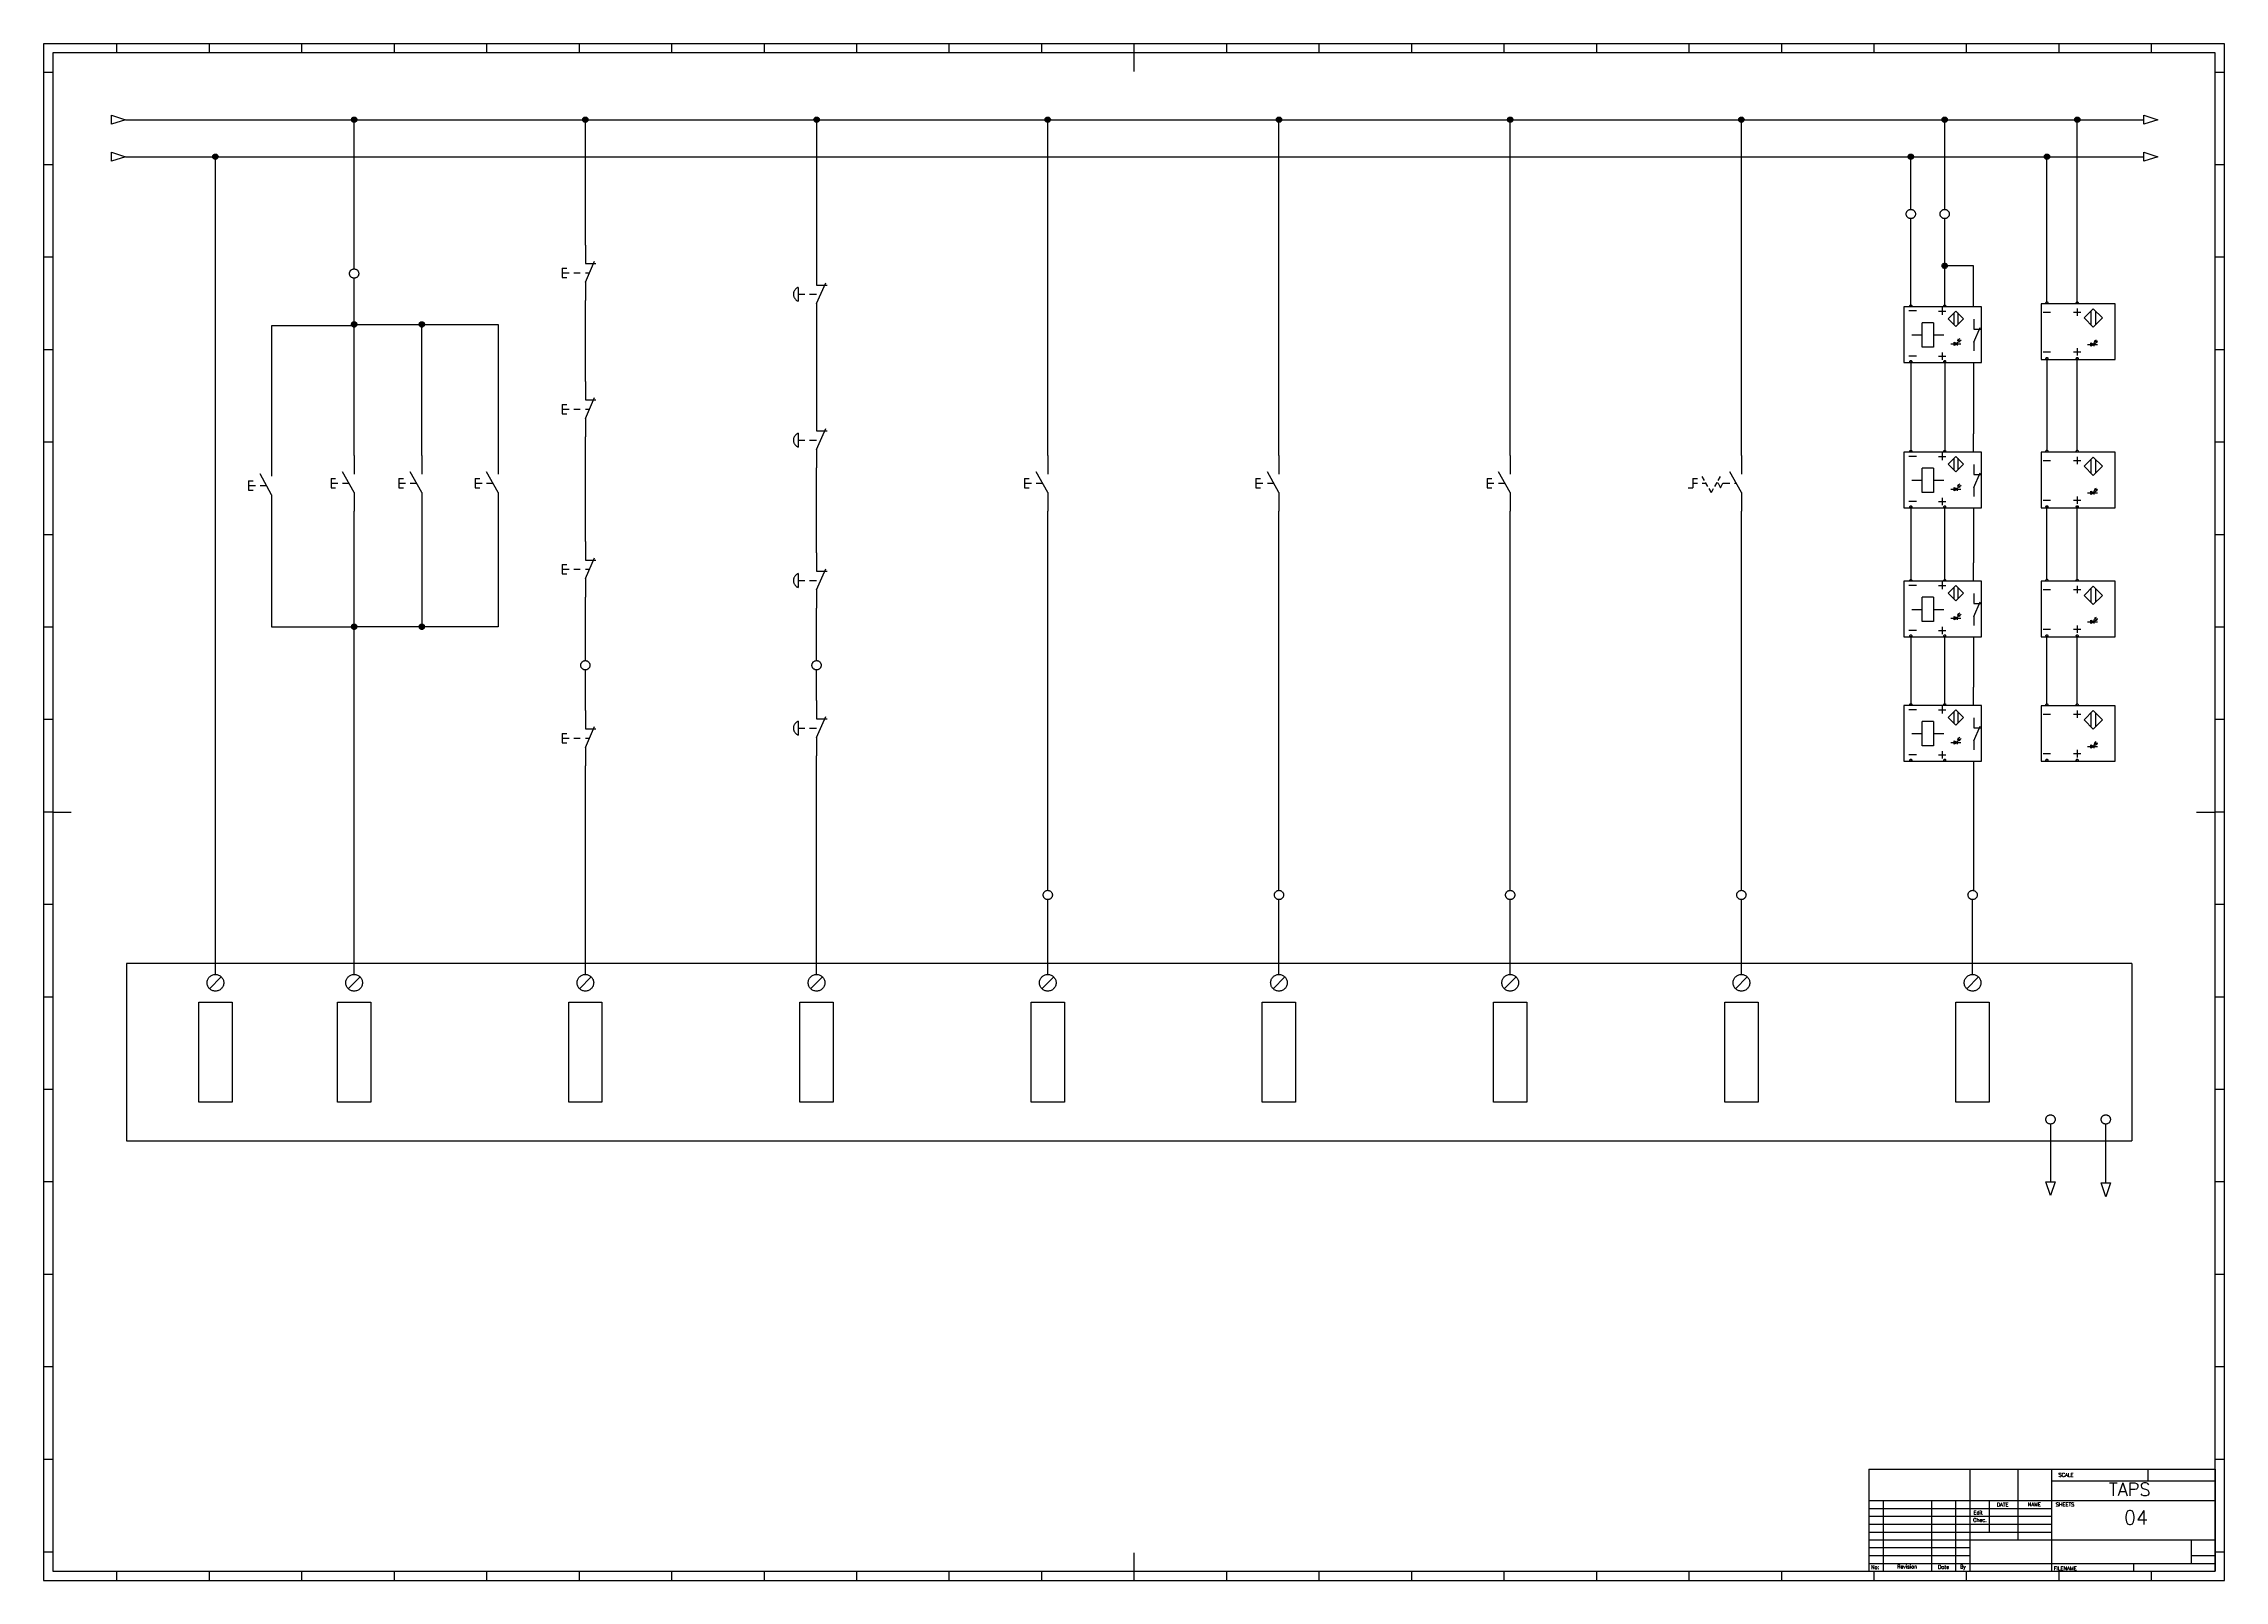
# Paper-space layout 'IEC A0 Title Block' of a CAD drawing. Header units: millimetres. Extents: x 5 to 1184, y 5 to 836.
# The model-space entities are those that its viewports show. They can reach past a viewport. Long polylines and large blocks are cut down to what shows.
import ezdxf
from ezdxf.enums import TextEntityAlignment as Align

# ---------------------------------------------------------------- set-up
doc = ezdxf.new("R2010")
doc.units = ezdxf.units.MM
doc.header["$LTSCALE"] = 12
for name, color, linetype in [('025', 1, 'Continuous'), ('035', 5, 'Continuous'), ('07', 7, 'Continuous'), ('DESC', 1, 'Continuous'), ('MISC', 2, 'Continuous'), ('POS', 3, 'Continuous'), ('RED_2.5mm^2', 1, 'Continuous'), ('SYMS', 7, 'Continuous'), ('TAGS', 51, 'Continuous'), ('TERMS', 4, 'Continuous'), ('WIRENO', 70, 'Continuous'), ('WIREREF', 61, 'Continuous'), ('WIREREF_DEST', 61, 'Continuous'), ('XREF', 7, 'Continuous')]:
    doc.layers.add(name, color=color, linetype=linetype)
doc.styles.add('ISO Proportional', font='isocp.shx')
doc.styles.add('WD', font='romans.shx')
doc.styles.add('WD_IEC', font='ISOCP2.shx', dxfattribs={"width": 0.9, "height": 4})

psp = doc.layouts.new('IEC A0 Title Block')

msp = doc.modelspace()

# ---------------------------------------------------------------- texts
at = {"color": 0, "attachment_point": 1}
for s, width, gutter_width, heights, insert, char_height in [('\\pxqc;{\\f@Arial Unicode MS|b0|i0|c0|p34;\\P\\pq*;  RS485}', 152, 90.2, [122.2], (1074.1, 302), 10), ('\\W1;{\\fArial|b0|i0|c0|p34;  +}', 4.287, 12.5, [0], (1088, 282.7), 7)]:
    msp.add_mtext_dynamic_manual_height_columns(s, width=width, gutter_width=gutter_width, heights=heights, dxfattribs=dict(at, insert=insert, char_height=char_height))

# ---------------------------------------------------------------- blocks, each defined once
blk = doc.blocks.new('IEC_border_a0')
at = {"layer": '035', "color": 0}
for p, q in [((0, 841), (0, 0)), ((1189, 841), (0, 841)), ((105, 841), (105, 836)), ((1189, 0), (1189, 841)), ((44.5, 836), (44.5, 831)), ((94.5, 836), (94.5, 831)), ((144.5, 836), (144.5, 831)), ((194.5, 836), (194.5, 831)), ((244.5, 836), (244.5, 831)), ((294.5, 836), (294.5, 831)), ((344.5, 836), (344.5, 831)), ((394.5, 836), (394.5, 831)), ((444.5, 836), (444.5, 831)), ((494.5, 836), (494.5, 831)), ((544.5, 836), (544.5, 831)), ((594.5, 836), (594.5, 831)), ((644.5, 836), (644.5, 831)), ((694.5, 836), (694.5, 831)), ((744.5, 836), (744.5, 831)), ((794.5, 836), (794.5, 831)), ((844.5, 836), (844.5, 831)), ((894.5, 836), (894.5, 831)), ((944.5, 836), (944.5, 831)), ((994.5, 836), (994.5, 831)), ((1044.5, 836), (1044.5, 831)), ((1094.5, 836), (1094.5, 831)), ((1144.5, 836), (1144.5, 831)), ((10, 820.5), (5, 820.5)), ((1184, 820.5), (1179, 820.5)), ((10, 770.5), (5, 770.5)), ((1184, 770.5), (1179, 770.5)), ((10, 720.5), (5, 720.5)), ((1184, 720.5), (1179, 720.5)), ((10, 670.5), (5, 670.5)), ((1184, 670.5), (1179, 670.5)), ((10, 620.5), (5, 620.5)), ((1184, 620.5), (1179, 620.5)), ((0, 594), (5, 594)), ((10, 570.5), (5, 570.5)), ((1184, 570.5), (1179, 570.5)), ((10, 520.5), (5, 520.5)), ((1184, 520.5), (1179, 520.5)), ((10, 470.5), (5, 470.5)), ((1184, 470.5), (1179, 470.5)), ((10, 420.5), (5, 420.5)), ((1184, 420.5), (1179, 420.5)), ((1184, 420.5), (1179, 420.5)), ((10, 370.5), (5, 370.5)), ((1184, 370.5), (1179, 370.5)), ((10, 320.5), (5, 320.5)), ((1184, 320.5), (1179, 320.5)), ((0, 297), (5, 297)), ((10, 270.5), (5, 270.5)), ((1184, 270.5), (1179, 270.5)), ((1184, 270.5), (1179, 270.5)), ((10, 220.5), (5, 220.5)), ((1184, 220.5), (1179, 220.5)), ((10, 170.5), (5, 170.5)), ((1184, 170.5), (1179, 170.5)), ((10, 120.5), (5, 120.5)), ((1184, 120.5), (1179, 120.5)), ((10, 70.5), (5, 70.5)), ((1184, 70.5), (1179, 70.5)), ((10, 20.4), (5.1, 20.4)), ((1184, 20.4), (1179, 20.4)), ((0, 0), (1189, 0)), ((44.5, 10), (44.5, 5)), ((94.5, 10), (94.5, 5)), ((144.5, 10), (144.5, 5)), ((194.5, 10), (194.5, 5)), ((210, 0), (210, 5)), ((244.5, 10), (244.5, 5)), ((294.5, 10), (294.5, 5)), ((344.5, 10), (344.5, 5)), ((394.5, 10), (394.5, 5)), ((400, 0), (400, 5)), ((444.5, 10), (444.5, 5)), ((494.5, 10), (494.5, 5)), ((544.5, 10), (544.5, 5)), ((590, 0), (590, 5)), ((594.5, 10), (594.5, 5)), ((644.5, 10), (644.5, 5)), ((694.5, 10), (694.5, 5)), ((744.5, 10), (744.5, 5)), ((744.5, 10), (744.5, 5)), ((794.5, 10), (794.5, 5)), ((794.5, 0), (794.5, 5)), ((844.5, 10), (844.5, 5)), ((894.5, 10), (894.5, 5)), ((944.5, 10), (944.5, 5)), ((994.5, 10), (994.5, 5)), ((999, 0), (999, 5)), ((1044.5, 10), (1044.5, 5)), ((1094.5, 10), (1094.5, 5)), ((1144.5, 10), (1144.5, 5))]:
    blk.add_line(p, q, dxfattribs=at)
blk.add_lwpolyline([(10, 10), (1179, 10), (1179, 831), (10, 831)], close=True, dxfattribs=at)
at = {"layer": '07', "color": 0}
for p, q in [((594.5, 831), (594.5, 821)), ((10, 420.5), (20, 420.5)), ((1169, 420.5), (1179, 420.5)), ((594.5, 20), (594.5, 10))]:
    blk.add_line(p, q, dxfattribs=at)
blk.add_lwpolyline([(5, 5), (1184, 5), (1184, 836), (5, 836)], close=True, dxfattribs=at)
at = {"layer": '035', "color": 0, "style": 'ISO Proportional'}
for s, p in [('1', (18.3, 831.5)), ('2', (68.2, 831.5)), ('3', (118.2, 831.5)), ('4', (167.9, 831.5)), ('5', (218.3, 831.5)), ('6', (268.2, 831.5)), ('7', (318.2, 831.5)), ('8', (368.4, 831.5)), ('9', (418.5, 831.5)), ('10', (467.7, 831.5)), ('11', (517.5, 831.5)), ('12', (567.5, 831.5)), ('13', (618.4, 831.5)), ('14', (668.5, 831.5)), ('15', (717.7, 831.5)), ('16', (767.5, 831.5)), ('17', (817.7, 831.5)), ('18', (867.5, 831.5)), ('19', (917.5, 831.5)), ('20', (968.4, 831.5)), ('21', (1018.5, 831.5)), ('22', (1067.7, 831.5)), ('23', (1117.5, 831.5)), ('24', (1167.5, 831.5)), ('A', (6, 793.8)), ('A', (1180, 793.8)), ('B', (6, 743.8)), ('B', (1180, 743.8)), ('C', (6, 693.8)), ('C', (1180, 693.8)), ('D', (6, 643.8)), ('D', (1180, 643.8)), ('E', (6, 593.8)), ('E', (1180, 593.8)), ('F', (6, 543.8)), ('F', (1180, 543.8)), ('G', (6, 493.8)), ('G', (1180, 493.8)), ('H', (6, 443.8)), ('H', (1180, 443.8)), ('J', (6, 393.8)), ('J', (1180, 393.8)), ('K', (6, 343.8)), ('K', (1180, 343.8)), ('L', (6, 293.7)), ('L', (1180, 293.7)), ('M', (6, 243.7)), ('M', (1180, 243.7)), ('N', (6, 193.7)), ('N', (1180, 193.7)), ('P', (6, 143.7)), ('P', (1180, 143.7)), ('Q', (6, 93.7)), ('Q', (1180, 93.7)), ('R', (6.1, 43.7)), ('R', (1180, 43.7)), ('1', (18.3, 5.5)), ('2', (68.2, 5.5)), ('3', (118.2, 5.5)), ('4', (167.9, 5.5)), ('5', (218.3, 5.5)), ('6', (268.2, 5.5)), ('7', (318.2, 5.5)), ('8', (368.4, 5.5)), ('9', (418.5, 5.5)), ('10', (467.7, 5.5)), ('11', (517.5, 5.5)), ('12', (567.5, 5.5)), ('13', (618.4, 5.5)), ('14', (668.5, 5.5)), ('15', (717.7, 5.5)), ('16', (767.5, 5.5)), ('17', (817.7, 5.5)), ('18', (867.5, 5.5)), ('19', (917.5, 5.5)), ('20', (968.4, 5.5)), ('21', (1018.5, 5.5)), ('22', (1067.7, 5.5)), ('23', (1117.5, 5.5)), ('24', (1167.5, 5.5))]:
    blk.add_text(s, height=3.5, dxfattribs=at).set_placement(p)
blk = doc.blocks.new('IEC_tblock_a0')
at = {"layer": '035'}
for p, q in [((-106.6, 55.2), (-106.6, 17)), ((-88.4, 48.9), (0, 48.9)), ((-36.4, 55.2), (-36.4, 48.9)), ((-179.4, 38.2), (-179.4, 0)), ((-153.4, 38.2), (-153.4, 0)), ((-140.4, 38.2), (-140.4, 0)), ((-122.2, 38.2), (-122.2, 21.2)), ((-187.2, 34), (-88.4, 34)), ((-187.2, 29.8), (-88.4, 29.8)), ((-187.2, 25.5), (-88.4, 25.5)), ((-187.2, 21.2), (-88.4, 21.2)), ((-187.2, 17), (-132.6, 17)), ((-187.2, 12.8), (-132.6, 12.8)), ((-187.2, 8.5), (-132.6, 8.5)), ((-187.2, 4.2), (0, 4.2)), ((-44.2, 4.2), (-44.2, 0)), ((-13, 8.5), (0, 8.5))]:
    blk.add_line(p, q, dxfattribs=at)
at = {"layer": '07'}
for p, q in [((-187.2, 55.2), (0, 55.2)), ((-187.2, 55.2), (-187.2, 0)), ((-132.6, 55.2), (-132.6, 0)), ((-88.4, 55.2), (-88.4, 0)), ((0, 55.2), (0, 0)), ((-187.2, 38.2), (0, 38.2)), ((-132.6, 17), (0, 17)), ((-13, 17), (-13, 4.2)), ((-187.2, 0), (0, 0))]:
    blk.add_line(p, q, dxfattribs=at)
at = {"style": 'WD'}
for tag, p in [('SCALE', (-69.9, 51.1)), ('SH', (-8.7, 10.1)), ('FILENAME', (-68.1, 0.8))]:
    blk.add_attdef(tag, p, '', height=2, dxfattribs=at)
for tag, height, p in [('CKDATE', 2, (-114.9, 26.6)), ('EDDATE', 2, (-115, 30.8)), ('EDBY', 2, (-98, 30.9)), ('CKBY', 2, (-97.9, 26.3)), ('PROJDESC', 5, (-45.9, 29.2)), ('DWGDESC', 5, (-44.9, 19.7)), ('DWGNO', 3.5, (-48.5, 9.5))]:
    blk.add_attdef(tag, text='', height=height, dxfattribs=at).set_placement(p, align=Align.CENTER)
at = {"style": 'WD', "flags": 1}
blk.add_attdef('WD_TB', (-120.9, 11.9), '', height=2, dxfattribs=at)
at = {"layer": '025', "style": 'WD'}
for s, p in [('SCALE', (-80.6, 51.1)), ('NAME', (-97.7, 35.1)), ('No:', (-183.8, 1.2)), ('Revision', (-166.5, 1.5)), ('Date', (-146.8, 1.3)), ('By', (-136.3, 1.4))]:
    blk.add_text(s, height=2, dxfattribs=at).set_placement(p, align=Align.CENTER)
for s, p in [('DATE', (-118, 35)), ('SHEETS', (-86.1, 35.1)), ('Chec.', (-130.8, 26.7)), ('Edit', (-130.6, 30.7)), ('FILENAME', (-87.2, 0.6))]:
    blk.add_text(s, height=2, dxfattribs=at).set_placement(p)
blk = doc.blocks.new('PLCIO_F85')
blk.add_line((1036, 48), (1036, -48))
at = {"layer": 'SYMS'}
for p, q in [((-48, 48), (-48, -48)), ((1036, 48), (-48, 48)), ((-3.2, 34.3), (3.2, 40.7)), ((71.8, 34.3), (78.2, 40.7)), ((196.8, 34.3), (203.2, 40.7)), ((321.8, 34.3), (328.2, 40.7)), ((446.8, 34.3), (453.2, 40.7)), ((571.8, 34.3), (578.2, 40.7)), ((696.8, 34.3), (703.2, 40.7)), ((821.8, 34.3), (828.2, 40.7)), ((946.8, 34.3), (953.2, 40.7)), ((-9, -27), (-9, 27)), ((-9, 27), (9, 27)), ((9, 27), (9, -27)), ((66, -27), (66, 27)), ((66, 27), (84, 27)), ((84, 27), (84, -27)), ((191, -27), (191, 27)), ((191, 27), (209, 27)), ((209, 27), (209, -27)), ((316, -27), (316, 27)), ((316, 27), (334, 27)), ((334, 27), (334, -27)), ((441, -27), (441, 27)), ((441, 27), (459, 27)), ((459, 27), (459, -27)), ((566, -27), (566, 27)), ((566, 27), (584, 27)), ((584, 27), (584, -27)), ((691, -27), (691, 27)), ((691, 27), (709, 27)), ((709, 27), (709, -27)), ((816, -27), (816, 27)), ((816, 27), (834, 27)), ((834, 27), (834, -27)), ((941, -27), (941, 27)), ((941, 27), (959, 27)), ((959, 27), (959, -27)), ((9, -27), (-9, -27)), ((84, -27), (66, -27)), ((209, -27), (191, -27)), ((334, -27), (316, -27)), ((459, -27), (441, -27)), ((584, -27), (566, -27)), ((709, -27), (691, -27)), ((834, -27), (816, -27)), ((959, -27), (941, -27)), ((-48, -48), (1036, -48))]:
    blk.add_line(p, q, dxfattribs=at)
for centre in [(0, 37.5), (75, 37.5), (200, 37.5), (325, 37.5), (450, 37.5), (575, 37.5), (700, 37.5), (825, 37.5), (950, 37.5)]:
    blk.add_circle(centre, 4.5, dxfattribs=at)
at = {"layer": 'SYMS', "style": 'WD_IEC', "width": 0.9}
for tag, p in [('TERMDESC01', (6.2, 60)), ('TERMDESC02', (81.2, 60)), ('TERMDESC03', (206.2, 60)), ('TERMDESC04', (331.2, 60)), ('TERMDESC05', (456.2, 60)), ('TERMDESC06', (581.2, 60)), ('TERMDESC07', (706.2, 60)), ('TERMDESC08', (831.2, 60)), ('TERMDESC09', (956.2, 60))]:
    blk.add_attdef(tag, text='', height=12, rotation=90, dxfattribs=at).set_placement(p, align=Align.TOP_LEFT)
at = {"layer": 'SYMS', "style": 'WD_IEC', "width": 0.9, "flags": 1}
for tag, p in [('X2TERM01', (0, 42)), ('X2TERM02', (75, 42)), ('X2TERM03', (200, 42)), ('X2TERM04', (325, 42)), ('X2TERM05', (450, 42)), ('X2TERM06', (575, 42)), ('X2TERM07', (700, 42)), ('X2TERM08', (825, 42)), ('X2TERM09', (950, 42))]:
    blk.add_attdef(tag, text='', height=1.92, rotation=90, dxfattribs=at).set_placement(p, align=Align.RIGHT)
at = {"layer": 'SYMS', "style": 'WD_IEC', "width": 0.9}
for tag, p in [('TERM01', (15, 42)), ('TERM02', (90, 42)), ('TERM03', (215, 42)), ('TERM04', (340, 42)), ('TERM05', (465, 42)), ('TERM06', (590, 42)), ('TERM07', (715, 42)), ('TERM08', (840, 42)), ('TERM09', (965, 42))]:
    blk.add_attdef(tag, text='', height=12, rotation=90, dxfattribs=at).set_placement(p, align=Align.TOP_RIGHT)
at = {"layer": 'SYMS', "style": 'WD_IEC'}
for tag, width, p in [('INST', 0.8, (-159, 0)), ('MFG', 0.8, (-123, 0)), ('CAT', 0.8, (-105, 0)), ('LINE1', 0.9, (-87, 0)), ('LINE2', 0.9, (-69, 0)), ('DESC', 0.9, (-50.8, 0)), ('TAG', 0.9, (-30.9, 0)), ('LOC', 0.8, (-141, 0))]:
    blk.add_attdef(tag, text='', height=15, rotation=90, dxfattribs=dict(at, width=width)).set_placement(p, align=Align.CENTER)
at = {"layer": 'SYMS', "style": 'WD_IEC', "width": 0.7}
for tag, p in [('TAGA01', (0, 0)), ('TAGA02', (75, 0)), ('TAGA03', (200, 0)), ('TAGA04', (325, 0)), ('TAGA05', (450, 0)), ('TAGA06', (575, 0)), ('TAGA07', (700, 0)), ('TAGA08', (825, 0)), ('TAGA09', (950, 0))]:
    blk.add_attdef(tag, text='', height=12, rotation=90, dxfattribs=at).set_placement(p, align=Align.MIDDLE_CENTER)
at = {"layer": 'SYMS', "linetype": 'Continuous', "style": 'WD_IEC', "width": 0.9, "flags": 9}
blk.add_attdef('ASSYCODE', text='', height=1.92, rotation=90, dxfattribs=at).set_placement((-102.9, -22.1), align=Align.CENTER)
at = {"layer": 'SYMS', "style": 'WD_IEC', "width": 0.9}
for tag, p in [('DESCA01', (-9, -111)), ('DESCB01', (9, -111)), ('DESCC01', (27, -111)), ('DESCD01', (45, -111)), ('DESCE01', (63, -111)), ('DESCA02', (66, -111)), ('DESCB02', (84, -111)), ('DESCC02', (102, -111)), ('DESCD02', (120, -111)), ('DESCE02', (138, -111)), ('DESCA03', (191, -111)), ('DESCB03', (209, -111)), ('DESCC03', (227, -111)), ('DESCD03', (245, -111)), ('DESCE03', (263, -111)), ('DESCA04', (316, -111)), ('DESCB04', (334, -111)), ('DESCC04', (352, -111)), ('DESCD04', (370, -111)), ('DESCE04', (388, -111)), ('DESCA05', (441, -111)), ('DESCB05', (459, -111)), ('DESCC05', (477, -111)), ('DESCD05', (495, -111)), ('DESCE05', (513, -111)), ('DESCA06', (566, -111)), ('DESCB06', (584, -111)), ('DESCC06', (602, -111)), ('DESCD06', (620, -111)), ('DESCE06', (638, -111)), ('DESCA07', (691, -111)), ('DESCB07', (709, -111)), ('DESCC07', (727, -111)), ('DESCD07', (745, -111)), ('DESCE07', (763, -111)), ('DESCA08', (816, -111)), ('DESCB08', (834, -111)), ('DESCC08', (852, -111)), ('DESCD08', (870, -111)), ('DESCE08', (888, -111)), ('DESCA09', (941, -111)), ('DESCB09', (959, -111)), ('DESCC09', (977, -111)), ('DESCD09', (995, -111)), ('DESCE09', (1013, -111))]:
    blk.add_attdef(tag, text='', height=15, rotation=90, dxfattribs=at).set_placement(p, align=Align.RIGHT)
blk = doc.blocks.new('WDDOT')
for radius in [0.72, 0.449, 0.223]:
    blk.add_circle((0, 0), radius)
blk = doc.blocks.new('VPB12')
for p, q in [((0, 7.5), (0, 2.5)), ((-6.25, 1.25), (-6.25, -1.25)), ((-6.25, 1.25), (-5, 1.25)), ((-6.25, 0), (-4.38, 0)), ((-3.12, 0), (-1.39, 0)), ((0, -2.5), (2.5, 3.12)), ((0, 2.5), (2.87, 2.5)), ((0, 0), (1.11, 0)), ((-6.25, -1.25), (-5, -1.25)), ((0, -2.5), (0, -7.5))]:
    blk.add_line(p, q)
at = {"style": 'WD_IEC'}
for tag, p in [('INST', (-8, 10.25)), ('LOC', (-8, 6.75)), ('TAG1', (-8, 3.25)), ('DESC2', (-8, -13.85)), ('DESC1', (-8, -10.35)), ('DESC3', (-8, -17.35))]:
    blk.add_attdef(tag, text='', height=2.5, dxfattribs=at).set_placement(p, align=Align.RIGHT)
blk.add_attdef('TERM01', text='', height=2, rotation=90, dxfattribs=at).set_placement((-1, 7.5), align=Align.RIGHT)
at = {"style": 'WD_IEC', "flags": 1}
for tag, p, height in [('X2TERM01', (0, 7.5), 0.32), ('CONTACT', (0.5, 4.5), 1), ('X1LINK', (1.5, 0), 0.32), ('COMMON', (1.75, 3.25), 1), ('ASSYCODE', (1, -4), 1), ('FAMILY', (1, -5.5), 1), ('X8TERM02', (0, -7.5), 0.32), ('CATDESC', (1, -7), 1)]:
    blk.add_attdef(tag, p, '', height=height, dxfattribs=at)
at = {"style": 'WD_IEC', "flags": 9}
for tag, p in [('MFG', (-8.5, -0.25)), ('CAT', (-8.5, -2.75))]:
    blk.add_attdef(tag, text='', height=1.5, dxfattribs=at).set_placement(p, align=Align.RIGHT)
at = {"style": 'WD_IEC'}
blk.add_attdef('TERM02', (-1, -7.5), '', height=2, rotation=90, dxfattribs=at)
at = {"lineweight": 15, "style": 'WD_IEC'}
blk.add_attdef('XREF', text='', height=2.5, dxfattribs=at).set_placement((-8, -6.35), align=Align.RIGHT)
blk = doc.blocks.new('VPB12M')
for p, q in [((0, 7.5), (0, 2.5)), ((-5, 1.875), (-5, -1.875)), ((-5, 0), (-3.125, 0)), ((-1.94444, 0), (0, 0)), ((0, -2.5), (2.5, 3.125)), ((0, 2.5), (2.8678, 2.5)), ((0, -2.5), (0, -7.5))]:
    blk.add_line(p, q)
blk.add_arc((-4.21875, 0), 2.03125, 112.61986495, 247.38013505)
at = {"style": 'WD_IEC'}
for tag, p in [('INST', (-8, 10.25)), ('LOC', (-8, 6.75)), ('TAG1', (-8, 3.25)), ('DESC2', (-8, -13.85)), ('DESC1', (-8, -10.35)), ('DESC3', (-8, -17.35))]:
    blk.add_attdef(tag, text='', height=2.5, dxfattribs=at).set_placement(p, align=Align.RIGHT)
blk.add_attdef('TERM01', text='', height=2, rotation=90, dxfattribs=at).set_placement((-1, 7.5), align=Align.RIGHT)
at = {"style": 'WD_IEC', "flags": 1}
for tag, p, height in [('X2TERM01', (0, 7.5), 0.32), ('CONTACT', (0.5, 4.5), 1), ('X1LINK', (1.5, 0), 0.32), ('COMMON', (1.75, 3.25), 1), ('ASSYCODE', (1, -4), 1), ('FAMILY', (1, -5.5), 1), ('X8TERM02', (0, -7.5), 0.32), ('CATDESC', (1, -7), 1)]:
    blk.add_attdef(tag, p, '', height=height, dxfattribs=at)
at = {"style": 'WD_IEC', "flags": 9}
for tag, p in [('MFG', (-8.5, -0.25)), ('CAT', (-8.5, -2.75))]:
    blk.add_attdef(tag, text='', height=1.5, dxfattribs=at).set_placement(p, align=Align.RIGHT)
at = {"style": 'WD_IEC'}
blk.add_attdef('TERM02', (-1, -7.5), '', height=2, rotation=90, dxfattribs=at)
at = {"lineweight": 15, "style": 'WD_IEC'}
blk.add_attdef('XREF', text='', height=2.5, dxfattribs=at).set_placement((-8, -6.35), align=Align.RIGHT)
blk = doc.blocks.new('HA1S1')
blk.add_lwpolyline([(0, 1.25), (3.75, 0), (0, -1.25)], close=True)
at = {"style": 'WD_IEC'}
for tag, height, flags, p in [('WIRENO', 2.5, 8, (-1.25, 1)), ('SIGCODE', 1, 1, (5, 1.8))]:
    blk.add_attdef(tag, text='', height=height, dxfattribs=dict(at, flags=flags)).set_placement(p, align=Align.RIGHT)
at = {"style": 'WD_IEC', "flags": 1}
blk.add_attdef('X4TERM01', (0, 0), '', height=0.32, dxfattribs=at)
at = {"style": 'WD_IEC'}
blk.add_attdef('XREF', text='', height=2.5, dxfattribs=at).set_placement((5, 0), align=Align.MIDDLE_LEFT)
blk.add_attdef('DESC1', text='', height=2.5, dxfattribs=at).set_placement((-1.25, -1), align=Align.TOP_RIGHT)
blk = doc.blocks.new('VPB11')
for p, q in [((0, 7.5), (0, 2.5)), ((-6.25, 1.25), (-6.25, -1.25)), ((-6.25, 1.25), (-5, 1.25)), ((-6.25, 0), (-4.375, 0)), ((0, -2.5), (-3.125, 3.125)), ((-3.125, 0), (-1.389, 0)), ((-6.25, -1.25), (-5, -1.25)), ((0, -2.5), (0, -7.5))]:
    blk.add_line(p, q)
at = {"style": 'WD_IEC'}
for tag, p in [('INST', (-8, 10.25)), ('LOC', (-8, 6.75)), ('TAG1', (-8, 3.25)), ('DESC2', (-8, -13.85)), ('DESC1', (-8, -10.35)), ('DESC3', (-8, -17.35))]:
    blk.add_attdef(tag, text='', height=2.5, dxfattribs=at).set_placement(p, align=Align.RIGHT)
blk.add_attdef('TERM01', text='', height=2, rotation=90, dxfattribs=at).set_placement((-1, 7.5), align=Align.RIGHT)
at = {"style": 'WD_IEC', "flags": 1}
for tag, p, height in [('X2TERM01', (0, 7.5), 0.32), ('X1LINK', (0, 0), 0.32), ('CONTACT', (0.5, 4.5), 1), ('COMMON', (1.75, 3.25), 1), ('ASSYCODE', (1, -4), 1), ('FAMILY', (1, -5.5), 1), ('X8TERM02', (0, -7.5), 0.32), ('CATDESC', (1, -7), 1)]:
    blk.add_attdef(tag, p, '', height=height, dxfattribs=at)
at = {"style": 'WD_IEC', "flags": 9}
for tag, p in [('MFG', (-8.5, -0.25)), ('CAT', (-8.5, -2.75))]:
    blk.add_attdef(tag, text='', height=1.5, dxfattribs=at).set_placement(p, align=Align.RIGHT)
at = {"style": 'WD_IEC'}
blk.add_attdef('TERM02', (-1, -7.5), '', height=2, rotation=90, dxfattribs=at)
at = {"lineweight": 15, "style": 'WD_IEC'}
blk.add_attdef('XREF', text='', height=2.5, dxfattribs=at).set_placement((-8, -6.35), align=Align.RIGHT)
blk = doc.blocks.new('VT0_02')
blk.add_circle((0, 0), 1.25)
at = {"style": 'WD_IEC'}
blk.add_attdef('TAG1', text='', height=2.5, dxfattribs=at).set_placement((-0.5, 1.75), align=Align.RIGHT)
at = {"style": 'WD_IEC', "flags": 1}
for tag, p in [('X4TERM01', (-1.25, 0)), ('X2TERM01', (0, 1.25)), ('X1TERM01', (1.25, 0)), ('X8TERM01', (0, -1.25))]:
    blk.add_attdef(tag, p, '', height=0.32, dxfattribs=at)
blk = doc.blocks.new('VT0002')
blk.add_circle((0, 0), 1.25)
at = {"style": 'WD_IEC'}
for tag, p in [('INST', (-2.25, 6.5)), ('LOC', (-2.25, 3.5)), ('DESC1', (-2.25, -6.25)), ('DESC3', (-2.25, -12.25)), ('DESC2', (-2.25, -9.25))]:
    blk.add_attdef(tag, text='', height=2.5, dxfattribs=at).set_placement(p, align=Align.RIGHT)
at = {"style": 'WD_IEC', "flags": 1}
for tag, p, height in [('ASSYCODE', (2.75, 10.75), 1), ('CATDESC', (2.75, 9.25), 1), ('MFG', (2.75, 7.25), 1.5), ('CAT', (2.75, 4.75), 1.5), ('X4PIN01', (-1.25, 1), 0.25), ('X4TERM01', (-1.25, 0), 0.25), ('X4TERMDESC01', (-1.25, 0.5), 0.4), ('STRIPSEQ', (0, 0), 0.025), ('X2PIN01', (0, 2.25), 0.25), ('X2TERM01', (0, 1.25), 0.25), ('X8PIN01', (0, -0.25), 0.25), ('X2TERMDESC01', (0, 1.75), 0.4), ('X1PIN01', (1.25, 1), 0.25), ('X1TERM01', (1.25, 0), 0.25), ('X1TERMDESC01', (1.25, 0.5), 0.4), ('LINKTERM', (0, -0.04), 0.025), ('X8TERM01', (0, -1.25), 0.25), ('X8TERMDESC01', (0, -0.75), 0.4)]:
    blk.add_attdef(tag, p, '', height=height, dxfattribs=at)
at = {"style": 'WD_IEC', "flags": 8}
for tag, height, p in [('TAGSTRIP', 2.5, (-2.25, 0.5)), ('TERM01', 2, (-2.25, -3.25))]:
    blk.add_attdef(tag, text='', height=height, dxfattribs=at).set_placement(p, align=Align.RIGHT)
blk = doc.blocks.new('VSS112')
for p, q in [((0, 7.5), (0, 2.5)), ((-13.12, 1.25), (-11.88, 1.25)), ((-13.12, 1.25), (-13.12, -1.25)), ((-13.12, 0), (-11.88, 0)), ((-10, 0.75), (-10.62, 1.83)), ((-10.62, 0), (-9.57, 0)), ((-9.06, -0.88), (-9.69, 0.21)), ((-7.19, -0.88), (-6.56, 0.21)), ((-6.25, 0), (-6.68, 0)), ((-6.25, 0.75), (-5.62, 1.83)), ((-6.25, 0), (-5.62, -1.25)), ((-5.62, -1.25), (-5, 0)), ((-5, 0), (-3.12, 0)), ((0, -2.5), (-3.12, 3.12)), ((-1.88, 0), (-1.39, 0)), ((-14.38, -1.25), (-13.12, -1.25)), ((-8.12, -2.5), (-8.75, -1.42)), ((-8.12, -2.5), (-7.5, -1.42)), ((0, -2.5), (0, -7.5))]:
    blk.add_line(p, q)
at = {"style": 'WD_IEC'}
for tag, p in [('INST', (-15.5, 9.25)), ('LOC', (-15.5, 6.25)), ('TAG1', (-15.5, 3.25)), ('DESC2', (-15.5, -12.35)), ('DESC1', (-15.5, -9.35)), ('DESC3', (-15.5, -15.35))]:
    blk.add_attdef(tag, text='', height=2.5, dxfattribs=at).set_placement(p, align=Align.RIGHT)
at = {"style": 'WD_IEC', "flags": 8}
for tag, p in [('POS1', (-10.62, 3.5)), ('POS2', (-5.62, 3.5))]:
    blk.add_attdef(tag, text='', height=2, rotation=90, dxfattribs=at).set_placement(p, align=Align.MIDDLE_LEFT)
at = {"style": 'WD_IEC'}
blk.add_attdef('TERM01', text='', height=2, rotation=90, dxfattribs=at).set_placement((-1, 7.5), align=Align.RIGHT)
at = {"style": 'WD_IEC', "flags": 1}
for tag, p, height in [('X2TERM01', (0, 7.5), 0.32), ('X1LINK', (0, 0), 0.32), ('CONTACT', (0.5, 4.5), 1), ('COMMON', (1.75, 3.25), 1), ('X8TERM02', (0, -7.5), 0.32), ('ASSYCODE', (1, -9), 1), ('FAMILY', (1, -10.5), 1), ('CATDESC', (1, -12), 1)]:
    blk.add_attdef(tag, p, '', height=height, dxfattribs=at)
at = {"style": 'WD_IEC', "flags": 9}
for tag, p in [('MFG', (-16, -0.25)), ('CAT', (-16, -2.75))]:
    blk.add_attdef(tag, text='', height=1.5, dxfattribs=at).set_placement(p, align=Align.RIGHT)
at = {"style": 'WD_IEC'}
blk.add_attdef('TERM02', (-1, -7.5), '', height=2, rotation=90, dxfattribs=at)
at = {"lineweight": 15, "style": 'WD_IEC'}
blk.add_attdef('XREF', text='', height=2.5, dxfattribs=at).set_placement((-15.5, -6.35), align=Align.RIGHT)
blk.add_attdef('STATE', (1.25, -6.35), '', height=2.5, dxfattribs=at)
blk = doc.blocks.new('HA1D3')
blk.add_lwpolyline([(0, 0), (-3.75, -1.25), (-3.75, 1.25)], close=True)
at = {"style": 'WD_IEC'}
blk.add_attdef('XREF', text='', height=2.5, dxfattribs=at).set_placement((-5, 0), align=Align.MIDDLE_RIGHT)
at = {"style": 'WD_IEC', "flags": 1}
blk.add_attdef('SIGCODE', text='', height=1, dxfattribs=at).set_placement((-2.5, 1.8), align=Align.RIGHT)
at = {"style": 'WD_IEC'}
for tag, p, height, flags in [('X1TERM01', (0, 0), 0.32, 1), ('WIRENO', (1.25, 1), 2.5, 8)]:
    blk.add_attdef(tag, p, '', height=height, dxfattribs=dict(at, flags=flags))
blk.add_attdef('DESC1', text='', height=2.5, dxfattribs=at).set_placement((1.25, -1), align=Align.TOP_LEFT)
blk = doc.blocks.new('WD_WNH')
at = {"linetype": 'Continuous', "style": 'WD_IEC', "width": 0.8}
blk.add_attdef('WIRENO', text='', height=2.5, dxfattribs=at).set_placement((0, 0.75), align=Align.CENTER)
at = {"style": 'WD_IEC', "flags": 1}
for tag, p in [('W08USER', (0, 0.375)), ('W04USER', (0, 0.875)), ('W05USER', (0, 0.75)), ('W09USER', (0, 0.25)), ('W03USER', (0, 1)), ('W06USER', (0, 0.625)), ('W07USER', (0, 0.5)), ('W02USER', (0, 1.125)), ('W01USER', (0, 1.25)), ('W10USER', (0, 0.125))]:
    blk.add_attdef(tag, text='', height=0.08, dxfattribs=at).set_placement(p, align=Align.CENTER)
blk = doc.blocks.new('HA1S4')
blk.add_lwpolyline([(0, -3.75), (-1.25, 0), (1.25, 0)], close=True)
at = {"style": 'WD_IEC', "flags": 8}
blk.add_attdef('WIRENO', (-1, 1.25), '', height=2.5, rotation=90, dxfattribs=at)
at = {"style": 'WD_IEC'}
blk.add_attdef('DESC1', text='', height=2.5, rotation=90, dxfattribs=at).set_placement((1, 1.25), align=Align.TOP_LEFT)
at = {"style": 'WD_IEC', "flags": 1}
blk.add_attdef('X2TERM01', (0, 0), '', height=0.32, dxfattribs=at)
blk.add_attdef('SIGCODE', text='', height=1, dxfattribs=at).set_placement((-2.5, -3.2), align=Align.RIGHT)
at = {"style": 'WD_IEC'}
blk.add_attdef('XREF', text='', height=2.5, rotation=90, dxfattribs=at).set_placement((0, -5), align=Align.MIDDLE_RIGHT)
blk = doc.blocks.new('WD_WNV')
at = {"linetype": 'Continuous', "style": 'WD_IEC', "width": 0.8}
blk.add_attdef('WIRENO', text='', height=2.5, dxfattribs=at).set_placement((-1.6, 0), align=Align.MIDDLE_RIGHT)
at = {"style": 'WD_IEC', "flags": 1}
for tag, p in [('W08USER', (-1, 0.375)), ('W04USER', (-1, 0.875)), ('W05USER', (-1, 0.75)), ('W09USER', (-1, 0.25)), ('W03USER', (-1, 1)), ('W06USER', (-1, 0.625)), ('W07USER', (-1, 0.5)), ('W02USER', (-1, 1.125)), ('W01USER', (-1, 1.25)), ('W10USER', (-1, 0.125))]:
    blk.add_attdef(tag, text='', height=0.08, dxfattribs=at).set_placement(p, align=Align.CENTER)
blk = doc.blocks.new('VPE12B26')
for p, q in [((10, 7.5), (10, 12.5)), ((2.2, 7.5), (-8.83, 7.5)), ((-8.83, 7.5), (-8.83, -7.5)), ((-7.46, 6.47), (-5.46, 6.47)), ((0.55, 6.34), (2.55, 6.34)), ((1.55, 7.34), (1.55, 5.34)), ((12.2, 7.5), (2.2, 7.5)), ((12.2, -7.5), (12.2, 7.5)), ((-3.88, -3.36), (-3.88, 3.17)), ((-0.85, 3.17), (-3.88, 3.17)), ((-0.85, 3.17), (-0.85, -0.09)), ((4.69, 5.85), (4.69, 2.72)), ((5.73, 5.85), (5.73, 2.72)), ((10.05, 4.18), (10.05, 1.49)), ((10.05, -2.01), (11.8, 1.92)), ((10.05, 1.49), (12.05, 1.49)), ((-7.46, -5.71), (-5.46, -5.71)), ((-6.7, -0.09), (-3.88, -0.09)), ((-0.85, -3.36), (-3.88, -3.36)), ((-0.85, -0.09), (-0.85, -3.36)), ((-0.85, -0.09), (1.97, -0.09)), ((0.55, -5.84), (2.55, -5.84)), ((1.55, -4.84), (1.55, -6.84)), ((3.9, -2.51), (6.6, -2.51)), ((4.8, -2.06), (5.7, -2.51)), ((4.8, -2.96), (4.8, -2.06)), ((5.7, -2.51), (4.8, -2.96)), ((5.86, -1.28), (5.63, -1.72)), ((5.63, -1.72), (6.08, -1.5)), ((5.7, -2.96), (5.7, -2.06)), ((6.08, -1.5), (5.86, -1.28)), ((5.97, -1.39), (6.3, -1.05)), ((6.19, -1.61), (5.97, -2.06)), ((5.97, -2.06), (6.42, -1.83)), ((6.42, -1.83), (6.19, -1.61)), ((6.3, -1.72), (6.64, -1.39)), ((10.05, -2.01), (10.05, -4.43)), ((-8.83, -7.5), (12.2, -7.5)), ((10, -7.5), (10, -12.5))]:
    blk.add_line(p, q)
blk.add_lwpolyline([(5.21, 6.37), (7.29, 4.29), (5.21, 2.2), (3.12, 4.29)], close=True)
for points in [[(6.08, -1.5), (5.86, -1.28), (5.63, -1.72)], [(6.42, -1.83), (6.19, -1.61), (5.97, -2.06)]]:
    blk.add_solid(points)
at = {"layer": 'SYMS', "xscale": 0.2000518219167279, "yscale": 0.2000518219167279, "zscale": 0.2000518219167279}
for p in [(-6.95, 7.75), (2.21, 7.75), (-6.95, -7.25), (2.21, -7.25)]:
    blk.add_blockref('VT0002', p, dxfattribs=at)
at = {"style": 'WD_IEC'}
for tag, p in [('INST', (-9.55, 12)), ('LOC', (-9.55, 8)), ('XREF', (-9.55, -1.35)), ('TAG1', (-9.55, 3.25)), ('DESC1', (-9.55, -5.2)), ('DESC3', (-9.55, -13.2)), ('DESC2', (-9.55, -9.2))]:
    blk.add_attdef(tag, text='', height=2.5, dxfattribs=at).set_placement(p, align=Align.RIGHT)
for tag, p in [('TERM01', (-1, 12.23)), ('TERM02', (9, 12.23))]:
    blk.add_attdef(tag, text='', height=2, rotation=90, dxfattribs=at).set_placement(p, align=Align.RIGHT)
at = {"style": 'WD_IEC', "flags": 1}
for tag, p, height in [('X2TERM01', (0, 12.5), 0.32), ('X2TERM02', (10, 12.5), 0.32), ('MFG', (13.02, 6.13), 1.5), ('X1LINK', (12.15, -0.02), 0.32), ('CAT', (13.02, 3.63), 1.5), ('X4LINK', (3.29, -2.52), 0.32), ('ASSYCODE', (13.2, -4.57), 1), ('FAMILY', (13.2, -6.07), 1), ('CATDESC', (13.2, -7.57), 1), ('X8TERM03', (0, -12.5), 0.32), ('X8TERM04', (10, -12.5), 0.32)]:
    blk.add_attdef(tag, p, '', height=height, dxfattribs=at)
at = {"style": 'WD_IEC'}
for tag, p in [('TERM03', (-1, -12.96)), ('TERM04', (9, -12.96))]:
    blk.add_attdef(tag, p, '', height=2, rotation=90, dxfattribs=at)
blk = doc.blocks.new('emiter')
at = {"layer": 'SYMS'}
ref = blk.add_blockref('VPE12B26', (-24.4, -15), dxfattribs=dict(at, xscale=2, yscale=2, zscale=2))
ref.add_attrib('TAG1', 'BX1', dxfattribs={"layer": 'TAGS', "height": 7.5, "style": 'WD_IEC'}).set_placement((-43.5, -8.5), align=Align.RIGHT)
ref.add_attrib('DESC1', 'PARDE ', dxfattribs={"layer": 'DESC', "height": 5, "style": 'WD_IEC'}).set_placement((-43.5, -25.4), align=Align.RIGHT)
ref.add_attrib('DESC2', 'NORI', dxfattribs={"layer": 'DESC', "height": 5, "style": 'WD_IEC'}).set_placement((-43.5, -33.4), align=Align.RIGHT)
ref = blk.add_blockref('VPE12B26', (-24.4, -93.6), dxfattribs=dict(at, xscale=2, yscale=2, zscale=2))
ref.add_attrib('TAG1', 'BX2', dxfattribs={"layer": 'TAGS', "height": 7.5, "style": 'WD_IEC'}).set_placement((-43.5, -87.1), align=Align.RIGHT)
ref.add_attrib('DESC1', 'PARDE ', dxfattribs={"layer": 'DESC', "height": 5, "style": 'WD_IEC'}).set_placement((-43.5, -104), align=Align.RIGHT)
ref.add_attrib('DESC2', 'NORI', dxfattribs={"layer": 'DESC', "height": 5, "style": 'WD_IEC'}).set_placement((-43.5, -112), align=Align.RIGHT)
ref = blk.add_blockref('VPE12B26', (-24.4, -163.4), dxfattribs=dict(at, xscale=2, yscale=2, zscale=2))
ref.add_attrib('TAG1', 'BX3', dxfattribs={"layer": 'TAGS', "height": 7.5, "style": 'WD_IEC'}).set_placement((-43.5, -156.9), align=Align.RIGHT)
ref.add_attrib('DESC1', 'PARDE', dxfattribs={"layer": 'DESC', "height": 5, "style": 'WD_IEC'}).set_placement((-43.5, -173.8), align=Align.RIGHT)
ref.add_attrib('DESC2', 'NORI', dxfattribs={"layer": 'DESC', "height": 5, "style": 'WD_IEC'}).set_placement((-43.5, -181.8), align=Align.RIGHT)
ref = blk.add_blockref('VPE12B26', (-24.4, -230.6), dxfattribs=dict(at, xscale=2, yscale=2, zscale=2))
ref.add_attrib('TAG1', 'BX4', dxfattribs={"layer": 'TAGS', "height": 7.5, "style": 'WD_IEC'}).set_placement((-43.5, -224.1), align=Align.RIGHT)
ref.add_attrib('DESC1', 'PARDE', dxfattribs={"layer": 'DESC', "height": 5, "style": 'WD_IEC'}).set_placement((-43.5, -241), align=Align.RIGHT)
ref.add_attrib('DESC2', 'NORI', dxfattribs={"layer": 'DESC', "height": 5, "style": 'WD_IEC'}).set_placement((-43.5, -249), align=Align.RIGHT)
blk = doc.blocks.new('VPE1B20')
for p, q in [((10, 7.5), (-10, 7.5)), ((-10, 7.5), (-10, -7.5)), ((-0.26, 6.25), (-0.26, 4.25)), ((10, -7.5), (10, 7.5)), ((-9.49, 5.25), (-8.49, 5.25)), ((-8.49, 5.25), (-7.49, 5.25)), ((-1.26, 5.25), (0.74, 5.25)), ((3.44, 5.57), (3.44, 1.82)), ((4.69, 5.57), (4.69, 1.82)), ((-9.49, -5.45), (-8.49, -5.45)), ((-8.49, -5.45), (-7.49, -5.45)), ((-1.26, -5.45), (0.74, -5.45)), ((-0.26, -4.45), (-0.26, -6.45)), ((2.48, -3.5), (5.19, -3.5)), ((3.39, -3.05), (4.29, -3.5)), ((3.39, -3.95), (3.39, -3.05)), ((4.29, -3.5), (3.39, -3.95)), ((4.51, -2.61), (4.18, -2.95)), ((4.29, -3.95), (4.29, -3.05)), ((4.85, -2.28), (4.4, -2.5)), ((4.4, -2.5), (4.62, -2.72)), ((4.85, -2.95), (4.51, -3.28)), ((4.62, -2.72), (4.85, -2.28)), ((5.18, -2.61), (4.73, -2.84)), ((4.73, -2.84), (4.96, -3.06)), ((4.96, -3.06), (5.18, -2.61)), ((-10, -7.5), (10, -7.5))]:
    blk.add_line(p, q)
blk.add_lwpolyline([(4.07, 6.19), (6.57, 3.69), (4.07, 1.19), (1.57, 3.69)], close=True)
for points in [[(4.4, -2.5), (4.62, -2.72), (4.85, -2.28)], [(4.73, -2.84), (4.96, -3.06), (5.18, -2.61)]]:
    blk.add_solid(points)
at = {"layer": 'SYMS', "xscale": 0.214764845522154, "yscale": 0.214764845522154, "zscale": 0.214764845522154}
for p in [(-8.45, 7.77), (-0.26, 7.77), (-8.45, -7.23), (-0.26, -7.23)]:
    blk.add_blockref('VT0002', p, dxfattribs=at)
at = {"style": 'WD_IEC'}
for tag, p in [('INST', (-11.75, 12)), ('LOC', (-11.75, 8)), ('XREF', (-11.75, -1.35)), ('TAG1', (-11.75, 3.25)), ('DESC1', (-11.75, -5.2)), ('DESC3', (-11.75, -13.2)), ('DESC2', (-11.75, -9.2))]:
    blk.add_attdef(tag, text='', height=2.5, dxfattribs=at).set_placement(p, align=Align.RIGHT)
at = {"style": 'WD_IEC', "flags": 1}
for tag, p, height in [('X2TERM01', (0, 12.5), 0.32), ('MFG', (10.82, 6.13), 1.5), ('X4LINK', (-10.05, -0.02), 0.32), ('X1LINK', (9.95, -0.02), 0.32), ('CAT', (10.82, 3.63), 1.5), ('ASSYCODE', (11, -4.57), 1), ('FAMILY', (11, -6.07), 1), ('CATDESC', (11, -7.57), 1), ('X8TERM02', (0, -12.5), 0.32)]:
    blk.add_attdef(tag, p, '', height=height, dxfattribs=at)
blk = doc.blocks.new('resiver')
at = {"layer": 'SYMS'}
ref = blk.add_blockref('VPE1B20', (-20, 65.2), dxfattribs=dict(at, xscale=2, yscale=2, zscale=2))
ref.add_attrib('TAG1', 'BX1', dxfattribs={"layer": 'TAGS', "height": 7.5, "style": 'WD_IEC'}).set_placement((-43.5, 71.7), align=Align.RIGHT)
ref.add_attrib('TERM01', 'BN', dxfattribs={"layer": 'TERMS', "height": 4, "rotation": 90, "style": 'WD_IEC'}).set_placement((-22, 89.6), align=Align.RIGHT)
ref.add_attrib('TERM02', 'BU', (-22, 39.3), dxfattribs={"layer": 'TERMS', "height": 4, "rotation": 90, "style": 'WD_IEC'})
ref = blk.add_blockref('VPE1B20', (-20, -15), dxfattribs=dict(at, xscale=2, yscale=2, zscale=2))
ref.add_attrib('TAG1', 'BX2', dxfattribs={"layer": 'TAGS', "height": 7.5, "style": 'WD_IEC'}).set_placement((-43.5, -8.5), align=Align.RIGHT)
ref.add_attrib('TERM01', 'BN', dxfattribs={"layer": 'TERMS', "height": 4, "rotation": 90, "style": 'WD_IEC'}).set_placement((-22, 9.5), align=Align.RIGHT)
ref.add_attrib('TERM02', 'BU', (-22, -40.9), dxfattribs={"layer": 'TERMS', "height": 4, "rotation": 90, "style": 'WD_IEC'})
ref = blk.add_blockref('VPE1B20', (-20, -84.8), dxfattribs=dict(at, xscale=2, yscale=2, zscale=2))
ref.add_attrib('TAG1', 'BX3', dxfattribs={"layer": 'TAGS', "height": 7.5, "style": 'WD_IEC'}).set_placement((-43.5, -78.3), align=Align.RIGHT)
ref.add_attrib('TERM01', 'BN', dxfattribs={"layer": 'TERMS', "height": 4, "rotation": 90, "style": 'WD_IEC'}).set_placement((-22, -60.4), align=Align.RIGHT)
ref.add_attrib('TERM02', 'BU', (-22, -110.8), dxfattribs={"layer": 'TERMS', "height": 4, "rotation": 90, "style": 'WD_IEC'})
ref = blk.add_blockref('VPE1B20', (-20, -152.1), dxfattribs=dict(at, xscale=2, yscale=2, zscale=2))
ref.add_attrib('TAG1', 'BX4', dxfattribs={"layer": 'TAGS', "height": 7.5, "style": 'WD_IEC'}).set_placement((-43.5, -145.6), align=Align.RIGHT)
ref.add_attrib('TERM01', 'BN', dxfattribs={"layer": 'TERMS', "height": 4, "rotation": 90, "style": 'WD_IEC'}).set_placement((-22, -127.6), align=Align.RIGHT)
ref.add_attrib('TERM02', 'BU', (-22, -178), dxfattribs={"layer": 'TERMS', "height": 4, "rotation": 90, "style": 'WD_IEC'})

# ---------------------------------------------------------------- linework, layer by layer
at = {"layer": 'RED_2.5mm^2', "color": 0}
for p, q in [((49.3, 799.8), (1140.5, 799.8)), ((172.9, 719.1), (172.9, 799.8)), ((297.9, 732), (297.9, 799.8)), ((422.9, 799.8), (422.9, 720.4)), ((547.9, 618.2), (547.9, 799.8)), ((672.9, 618.2), (672.9, 799.8)), ((797.9, 618.2), (797.9, 799.8)), ((922.9, 618.2), (922.9, 799.8)), ((49.3, 779.8), (1140.5, 779.8)), ((97.9, 337.6), (97.9, 779.8)), ((172.9, 618.2), (172.9, 714.1)), ((297.9, 658.3), (297.9, 702)), ((422.9, 690.4), (422.9, 641.5)), ((297.9, 571.7), (297.9, 628.3)), ((172.9, 337.6), (172.9, 588.2)), ((547.9, 383.1), (547.9, 588.2)), ((672.9, 383.1), (672.9, 588.2)), ((797.9, 383.1), (797.9, 588.2)), ((922.9, 383.1), (922.9, 588.2)), ((297.9, 507.3), (297.9, 541.7)), ((297.9, 480.4), (297.9, 502.3)), ((297.9, 337.6), (297.9, 450.4)), ((422.9, 337.6), (422.9, 455.8)), ((547.9, 337.6), (547.9, 378.1)), ((672.9, 337.6), (672.9, 378.1)), ((797.9, 337.6), (797.9, 378.1)), ((922.9, 337.6), (922.9, 378.1)), ((1047.9, 337.6), (1047.9, 378.1)), ((1090, 256.7), (1090, 225.5)), ((1119.9, 224.9), (1119.9, 256.7))]:
    msp.add_line(p, q, dxfattribs=at)
at = {"layer": 'RED_2.5mm^2'}
for p, q in [((1032.8, 751.3), (1032.8, 799.8)), ((1104.5, 700.7), (1104.5, 799.8)), ((1014.5, 751.3), (1014.5, 779.8)), ((1088.1, 701.3), (1088.1, 779.8)), ((1014.5, 699.6), (1014.5, 746.3)), ((1032.8, 699.6), (1032.8, 746.3)), ((1048.4, 720.8), (1032.8, 720.8)), ((1048.4, 707.7), (1048.4, 720.8)), ((172.9, 688.3), (128.3, 688.3)), ((128.3, 688.3), (128.3, 678.5)), ((172.9, 689.1), (250.8, 689.1)), ((209.5, 618.2), (209.5, 689.1)), ((250.8, 689.1), (250.8, 618.2)), ((128.3, 678.5), (128.3, 617)), ((1014.5, 668.6), (1014.5, 621)), ((1032.8, 668.6), (1032.8, 621.2)), ((1088.1, 670.2), (1088.1, 621.1)), ((1104.5, 621.1), (1104.5, 670.3)), ((1048.4, 658.6), (1048.4, 630)), ((422.9, 565.6), (422.9, 611.5)), ((1014.5, 590), (1014.5, 550.9)), ((1032.8, 551.2), (1032.8, 590.1)), ((1088.1, 551.2), (1088.1, 590)), ((1104.5, 551.2), (1104.5, 590)), ((128.3, 587), (128.3, 525.6)), ((209.5, 588.2), (209.5, 525.6)), ((250.8, 588.2), (250.8, 525.6)), ((1048.4, 580), (1048.4, 560.2)), ((422.9, 507.3), (422.9, 535.6)), ((128.3, 525.6), (172.9, 525.6)), ((250.8, 525.6), (172.9, 525.6)), ((1014.5, 520.2), (1014.5, 483.7)), ((1032.8, 483.9), (1032.8, 520.4)), ((1088.1, 484), (1088.1, 520.2)), ((1104.5, 484), (1104.5, 520.2)), ((1048.4, 510.2), (1048.4, 492.9)), ((422.9, 485.8), (422.9, 502.3)), ((1048.4, 442.9), (1048.4, 383.1))]:
    msp.add_line(p, q, dxfattribs=at)

# ---------------------------------------------------------------- block references
msp.add_blockref('IEC_border_a0', (0, 4.9))
ref = msp.add_blockref('IEC_tblock_a0', (1179, 14.9))
ref.add_attrib('SH', '04', (1129.8, 40.2), dxfattribs={"height": 7.5, "style": 'WD'})
ref.add_attrib('PROJDESC', 'TAPS', dxfattribs={"height": 7, "style": 'WD'}).set_placement((1132.8, 55.7), align=Align.CENTER)
for name, p in [('emiter', (1052.8, 698.6)), ('resiver', (1125, 620))]:
    msp.add_blockref(name, p, dxfattribs=at)
at = {"layer": 'SYMS'}
ref = msp.add_blockref('HA1D3', (49.3, 799.8), dxfattribs=dict(at, xscale=2, yscale=2, zscale=2))
ref.add_attrib('XREF', '03.5', dxfattribs={"layer": 'XREF', "height": 7.5, "style": 'WD_IEC'}).set_placement((39.3, 799.8), align=Align.MIDDLE_RIGHT)
ref.add_attrib('WIRENO', '+24V', (51.8, 801.8), dxfattribs={"layer": 'WIREREF_DEST', "height": 7.5, "style": 'WD_IEC', "flags": 8})
at = {"layer": 'SYMS', "color": 0}
ref = msp.add_blockref('HA1S1', (1140.5, 799.8), dxfattribs=dict(at, xscale=2, yscale=2, zscale=2))
ref.add_attrib('XREF', '05.1', dxfattribs={"layer": 'XREF', "height": 7.5, "style": 'WD_IEC'}).set_placement((1150.5, 799.8), align=Align.MIDDLE_LEFT)
ref.add_attrib('WIRENO', '+24V', dxfattribs={"layer": 'WIREREF', "height": 7.5, "style": 'WD_IEC', "flags": 8}).set_placement((1138, 801.8), align=Align.RIGHT)
at = {"layer": 'SYMS', "color": 0, "xscale": 2, "yscale": 2, "zscale": 2}
for name, p in [('WDDOT', (172.9, 799.8)), ('WDDOT', (297.9, 799.8)), ('WDDOT', (422.9, 799.8)), ('WDDOT', (547.9, 799.8)), ('WDDOT', (672.9, 799.8)), ('WDDOT', (797.9, 799.8)), ('WDDOT', (922.9, 799.8)), ('WDDOT', (97.9, 779.8)), ('VT0_02', (1090, 259.2)), ('VT0_02', (1119.9, 259.2))]:
    msp.add_blockref(name, p, dxfattribs=at)
at = {"layer": 'SYMS', "xscale": 2, "yscale": 2, "zscale": 2}
for p in [(1032.8, 799.8), (1104.5, 799.8), (1014.5, 779.8), (1088.1, 779.8), (1032.8, 720.8), (172.9, 689.1), (209.5, 689.1), (172.9, 525.6), (209.5, 525.6)]:
    msp.add_blockref('WDDOT', p, dxfattribs=at)
at = {"layer": 'SYMS'}
ref = msp.add_blockref('HA1D3', (49.3, 779.8), dxfattribs=dict(at, xscale=2, yscale=2, zscale=2))
ref.add_attrib('XREF', '03.5', dxfattribs={"layer": 'XREF', "height": 7.5, "style": 'WD_IEC'}).set_placement((39.3, 779.8), align=Align.MIDDLE_RIGHT)
ref.add_attrib('WIRENO', '0V', (51.8, 781.8), dxfattribs={"layer": 'WIREREF_DEST', "height": 7.5, "style": 'WD_IEC', "flags": 8})
at = {"layer": 'SYMS', "color": 0}
ref = msp.add_blockref('HA1S1', (1140.5, 779.8), dxfattribs=dict(at, xscale=2, yscale=2, zscale=2))
ref.add_attrib('XREF', '05.1', dxfattribs={"layer": 'XREF', "height": 7.5, "style": 'WD_IEC'}).set_placement((1150.5, 779.8), align=Align.MIDDLE_LEFT)
ref.add_attrib('WIRENO', '0V', dxfattribs={"layer": 'WIREREF', "height": 7.5, "style": 'WD_IEC', "flags": 8}).set_placement((1138, 781.8), align=Align.RIGHT)
ref = msp.add_blockref('VT0002', (1014.5, 748.8), dxfattribs=dict(at, xscale=2, yscale=2, zscale=2))
ref.add_attrib('TAGSTRIP', '51', dxfattribs={"layer": 'TAGS', "height": 7.5, "style": 'WD_IEC', "flags": 8}).set_placement((1010, 749.8), align=Align.RIGHT)
ref = msp.add_blockref('VT0002', (1032.8, 748.8), dxfattribs=dict(at, xscale=2, yscale=2, zscale=2))
ref.add_attrib('TAGSTRIP', '52', dxfattribs={"layer": 'TAGS', "height": 7.5, "style": 'WD_IEC', "flags": 8}).set_placement((1046.6, 751.4), align=Align.RIGHT)
ref = msp.add_blockref('VPB12', (297.9, 717), dxfattribs=dict(at, xscale=2, yscale=2, zscale=2))
ref.add_attrib('DESC1', 'PANEL', dxfattribs={"layer": 'DESC', "height": 7.5, "style": 'WD_IEC'}).set_placement((332.1, 713.4), align=Align.RIGHT)
ref.add_attrib('TAG1', 'STOP1', dxfattribs={"layer": 'TAGS', "height": 7.5, "style": 'WD_IEC'}).set_placement((333, 723.9), align=Align.RIGHT)
at = {"layer": 'SYMS'}
ref = msp.add_blockref('VT0002', (172.9, 716.6), dxfattribs=dict(at, xscale=2, yscale=2, zscale=2))
ref.add_attrib('TAGSTRIP', '35', dxfattribs={"layer": 'TAGS', "height": 7.5, "style": 'WD_IEC', "flags": 8}).set_placement((168.4, 717.6), align=Align.RIGHT)
at = {"layer": 'SYMS', "color": 0}
ref = msp.add_blockref('VPB12M', (422.9, 705.4), dxfattribs=dict(at, xscale=2, yscale=2, zscale=2))
ref.add_attrib('DESC1', 'PANEL', dxfattribs={"layer": 'DESC', "height": 7.5, "style": 'WD_IEC'}).set_placement((403.7, 696.9), align=Align.RIGHT)
ref.add_attrib('TAG1', 'EMG1', dxfattribs={"layer": 'TAGS', "height": 7.5, "style": 'WD_IEC'}).set_placement((406.9, 711.9), align=Align.RIGHT)
ref = msp.add_blockref('VPB12', (297.9, 643.3), dxfattribs=dict(at, xscale=2, yscale=2, zscale=2))
ref.add_attrib('DESC1', 'OTO', dxfattribs={"layer": 'DESC', "height": 7.5, "style": 'WD_IEC'}).set_placement((332.1, 639.6), align=Align.RIGHT)
ref.add_attrib('TAG1', 'STOP2', dxfattribs={"layer": 'TAGS', "height": 7.5, "style": 'WD_IEC'}).set_placement((333, 650.1), align=Align.RIGHT)
ref = msp.add_blockref('VPB12M', (422.9, 626.5), dxfattribs=dict(at, xscale=2, yscale=2, zscale=2))
ref.add_attrib('DESC1', 'OTO', dxfattribs={"layer": 'DESC', "height": 7.5, "style": 'WD_IEC'}).set_placement((403.7, 617.9), align=Align.RIGHT)
ref.add_attrib('TAG1', 'EMG2', dxfattribs={"layer": 'TAGS', "height": 7.5, "style": 'WD_IEC'}).set_placement((406.9, 633), align=Align.RIGHT)
ref = msp.add_blockref('VPB11', (128.3, 602), dxfattribs=dict(at, xscale=2, yscale=2, zscale=2))
ref.add_attrib('DESC2', 'TABLO', dxfattribs={"layer": 'DESC', "height": 5, "style": 'WD_IEC'}).set_placement((122.9, 577.1), align=Align.RIGHT)
ref.add_attrib('DESC1', 'DARB ', dxfattribs={"layer": 'DESC', "height": 6, "style": 'WD_IEC'}).set_placement((127.4, 589.8), align=Align.RIGHT)
ref.add_attrib('TAG1', 'S.T4', dxfattribs={"layer": 'TAGS', "height": 7.5, "style": 'WD_IEC'}).set_placement((122.9, 611.3), align=Align.RIGHT)
ref = msp.add_blockref('VPB11', (172.9, 603.2), dxfattribs=dict(at, xscale=2, yscale=2, zscale=2))
ref.add_attrib('DESC1', 'OTO', dxfattribs={"layer": 'DESC', "height": 6, "style": 'WD_IEC'}).set_placement((155.4, 590.7), align=Align.RIGHT)
ref.add_attrib('TAG1', 'S.T1', dxfattribs={"layer": 'TAGS', "height": 7.5, "style": 'WD_IEC'}).set_placement((156.9, 609.7), align=Align.RIGHT)
ref = msp.add_blockref('VPB11', (209.5, 603.2), dxfattribs=dict(at, xscale=2, yscale=2, zscale=2))
ref.add_attrib('DESC1', 'PANEL', dxfattribs={"layer": 'DESC', "height": 6, "style": 'WD_IEC'}).set_placement((203, 589.1), align=Align.RIGHT)
ref.add_attrib('TAG1', 'S.T2', dxfattribs={"layer": 'TAGS', "height": 7.5, "style": 'WD_IEC'}).set_placement((200.5, 612), align=Align.RIGHT)
ref = msp.add_blockref('VPB11', (250.8, 603.2), dxfattribs=dict(at, xscale=2, yscale=2, zscale=2))
ref.add_attrib('DESC1', 'SOTON', dxfattribs={"layer": 'DESC', "height": 6, "style": 'WD_IEC'}).set_placement((244.2, 589.1), align=Align.RIGHT)
ref.add_attrib('TAG1', 'S.T3', dxfattribs={"layer": 'TAGS', "height": 7.5, "style": 'WD_IEC'}).set_placement((241.8, 612), align=Align.RIGHT)
ref = msp.add_blockref('VPB11', (547.9, 603.2), dxfattribs=dict(at, xscale=2, yscale=2, zscale=2))
ref.add_attrib('DESC2', 'OPEN', dxfattribs={"layer": 'DESC', "height": 7.5, "style": 'WD_IEC'}).set_placement((531.9, 575.5), align=Align.RIGHT)
ref.add_attrib('DESC1', 'GHALTAK FLEZI', dxfattribs={"layer": 'DESC', "height": 7.5, "style": 'WD_IEC'}).set_placement((532.3, 590.1), align=Align.RIGHT)
ref.add_attrib('TAG1', 'S1', dxfattribs={"layer": 'TAGS', "height": 7.5, "style": 'WD_IEC'}).set_placement((531.9, 609.7), align=Align.RIGHT)
ref = msp.add_blockref('VPB11', (672.9, 603.2), dxfattribs=dict(at, xscale=2, yscale=2, zscale=2))
ref.add_attrib('DESC2', 'CLOSE', dxfattribs={"layer": 'DESC', "height": 7.5, "style": 'WD_IEC'}).set_placement((656.9, 575.5), align=Align.RIGHT)
ref.add_attrib('DESC1', 'GHALTAK FLEZI', dxfattribs={"layer": 'DESC', "height": 7.5, "style": 'WD_IEC'}).set_placement((657.2, 590.1), align=Align.RIGHT)
ref.add_attrib('TAG1', 'S2', dxfattribs={"layer": 'TAGS', "height": 7.5, "style": 'WD_IEC'}).set_placement((656.9, 609.7), align=Align.RIGHT)
ref = msp.add_blockref('VPB11', (797.9, 603.2), dxfattribs=dict(at, xscale=2, yscale=2, zscale=2))
ref.add_attrib('DESC2', 'CLOSE', dxfattribs={"layer": 'DESC', "height": 7.5, "style": 'WD_IEC'}).set_placement((781.9, 575.5), align=Align.RIGHT)
ref.add_attrib('DESC1', 'GHALTAK FLEZI', dxfattribs={"layer": 'DESC', "height": 7.5, "style": 'WD_IEC'}).set_placement((782.3, 590.1), align=Align.RIGHT)
ref.add_attrib('TAG1', 'S3', dxfattribs={"layer": 'TAGS', "height": 7.5, "style": 'WD_IEC'}).set_placement((781.9, 609.7), align=Align.RIGHT)
ref = msp.add_blockref('VSS112', (922.9, 603.2), dxfattribs=dict(at, xscale=2, yscale=2, zscale=2))
ref.add_attrib('DESC1', 'NAVAR NAGHALE', dxfattribs={"layer": 'DESC', "height": 7.5, "style": 'WD_IEC'}).set_placement((892.3, 592.1), align=Align.RIGHT)
ref.add_attrib('POS2', '1', dxfattribs={"layer": 'POS', "height": 4, "rotation": 90, "style": 'WD_IEC', "flags": 8}).set_placement((911.7, 610.2), align=Align.MIDDLE_LEFT)
ref.add_attrib('POS1', '0', dxfattribs={"layer": 'POS', "height": 4, "rotation": 90, "style": 'WD_IEC', "flags": 8}).set_placement((901.7, 610.2), align=Align.MIDDLE_LEFT)
ref.add_attrib('TAG1', 'S4', dxfattribs={"layer": 'TAGS', "height": 7.5, "style": 'WD_IEC'}).set_placement((891.9, 609.7), align=Align.RIGHT)
ref = msp.add_blockref('VPB12', (297.9, 556.7), dxfattribs=dict(at, xscale=2, yscale=2, zscale=2))
ref.add_attrib('DESC1', 'SOTON', dxfattribs={"layer": 'DESC', "height": 7.5, "style": 'WD_IEC'}).set_placement((332.1, 553), align=Align.RIGHT)
ref.add_attrib('TAG1', 'STOP3', dxfattribs={"layer": 'TAGS', "height": 7.5, "style": 'WD_IEC'}).set_placement((333, 563.5), align=Align.RIGHT)
ref = msp.add_blockref('VPB12M', (422.9, 550.6), dxfattribs=dict(at, xscale=2, yscale=2, zscale=2))
ref.add_attrib('DESC1', 'SOTON', dxfattribs={"layer": 'DESC', "height": 7.5, "style": 'WD_IEC'}).set_placement((403.7, 542), align=Align.RIGHT)
ref.add_attrib('TAG1', 'EMG3', dxfattribs={"layer": 'TAGS', "height": 7.5, "style": 'WD_IEC'}).set_placement((406.9, 557.1), align=Align.RIGHT)
ref = msp.add_blockref('VT0002', (297.9, 504.8), dxfattribs=dict(at, xscale=2, yscale=2, zscale=2))
ref.add_attrib('TAGSTRIP', '34', dxfattribs={"layer": 'TAGS', "height": 7.5, "style": 'WD_IEC', "flags": 8}).set_placement((293.4, 505.8), align=Align.RIGHT)
ref = msp.add_blockref('VT0002', (422.9, 504.8), dxfattribs=dict(at, xscale=2, yscale=2, zscale=2))
ref.add_attrib('TAGSTRIP', '41', dxfattribs={"layer": 'TAGS', "height": 7.5, "style": 'WD_IEC', "flags": 8}).set_placement((418.4, 505.8), align=Align.RIGHT)
ref = msp.add_blockref('VPB12M', (422.9, 470.8), dxfattribs=dict(at, xscale=2, yscale=2, zscale=2))
ref.add_attrib('DESC2', 'TABLO', dxfattribs={"layer": 'DESC', "height": 7.5, "style": 'WD_IEC'}).set_placement((406.6, 450.2), align=Align.RIGHT)
ref.add_attrib('DESC1', 'DARB ', dxfattribs={"layer": 'DESC', "height": 7.5, "style": 'WD_IEC'}).set_placement((409.5, 461.9), align=Align.RIGHT)
ref.add_attrib('TAG1', 'EMG4', dxfattribs={"layer": 'TAGS', "height": 7.5, "style": 'WD_IEC'}).set_placement((406.9, 477.3), align=Align.RIGHT)
ref = msp.add_blockref('VPB12', (297.9, 465.4), dxfattribs=dict(at, xscale=2, yscale=2, zscale=2))
ref.add_attrib('DESC2', 'TABLO', dxfattribs={"layer": 'DESC', "height": 7.5, "style": 'WD_IEC'}).set_placement((332.1, 448.9), align=Align.RIGHT)
ref.add_attrib('DESC1', 'DARB', dxfattribs={"layer": 'DESC', "height": 7.5, "style": 'WD_IEC'}).set_placement((332.1, 461.8), align=Align.RIGHT)
ref.add_attrib('TAG1', 'STOB4', dxfattribs={"layer": 'TAGS', "height": 7.5, "style": 'WD_IEC'}).set_placement((333, 472.2), align=Align.RIGHT)
ref = msp.add_blockref('VT0002', (547.9, 380.6), dxfattribs=dict(at, xscale=2, yscale=2, zscale=2))
ref.add_attrib('TAGSTRIP', '42', dxfattribs={"layer": 'TAGS', "height": 7.5, "style": 'WD_IEC', "flags": 8}).set_placement((543.4, 381.6), align=Align.RIGHT)
ref = msp.add_blockref('VT0002', (672.9, 380.6), dxfattribs=dict(at, xscale=2, yscale=2, zscale=2))
ref.add_attrib('TAGSTRIP', '43', dxfattribs={"layer": 'TAGS', "height": 7.5, "style": 'WD_IEC', "flags": 8}).set_placement((668.4, 381.6), align=Align.RIGHT)
ref = msp.add_blockref('VT0002', (797.9, 380.6), dxfattribs=dict(at, xscale=2, yscale=2, zscale=2))
ref.add_attrib('TAGSTRIP', '44', dxfattribs={"layer": 'TAGS', "height": 7.5, "style": 'WD_IEC', "flags": 8}).set_placement((793.4, 381.6), align=Align.RIGHT)
ref = msp.add_blockref('VT0002', (922.9, 380.6), dxfattribs=dict(at, xscale=2, yscale=2, zscale=2))
ref.add_attrib('TAGSTRIP', '45', dxfattribs={"layer": 'TAGS', "height": 7.5, "style": 'WD_IEC', "flags": 8}).set_placement((918.4, 381.6), align=Align.RIGHT)
ref = msp.add_blockref('VT0002', (1047.9, 380.6), dxfattribs=dict(at, xscale=2, yscale=2, zscale=2))
ref.add_attrib('TAGSTRIP', '53', dxfattribs={"layer": 'TAGS', "height": 7.5, "style": 'WD_IEC', "flags": 8}).set_placement((1043.4, 381.6), align=Align.RIGHT)
ref = msp.add_blockref('PLCIO_F85', (97.9, 295.6), dxfattribs=at)
ref.add_attrib('TERM01', 'S/S', dxfattribs={"layer": 'TERMS', "height": 12, "rotation": 90, "style": 'WD_IEC', "width": 0.9}).set_placement((112.9, 337.6), align=Align.TOP_RIGHT)
ref.add_attrib('TAGA01', 'S/S', dxfattribs={"layer": 'TAGS', "height": 12, "rotation": 90, "style": 'WD_IEC', "width": 0.7}).set_placement((97.9, 295.6), align=Align.MIDDLE_CENTER)
ref.add_attrib('TAG', 'INPUT', dxfattribs={"layer": 'TAGS', "height": 15, "rotation": 90, "style": 'WD_IEC', "width": 0.9}).set_placement((67.1, 295.6), align=Align.CENTER)
ref.add_attrib('CAT', 'DVP 28SS2', dxfattribs={"layer": 'MISC', "height": 15, "rotation": 90, "style": 'WD_IEC', "width": 0.8}).set_placement((43.8, 296.9), align=Align.CENTER)
ref.add_attrib('MFG', 'DELTA', dxfattribs={"layer": 'MISC', "height": 15, "rotation": 90, "style": 'WD_IEC', "width": 0.8}).set_placement((25.8, 296.9), align=Align.CENTER)
ref.add_attrib('TERM02', 'X0', dxfattribs={"layer": 'TERMS', "height": 12, "rotation": 90, "style": 'WD_IEC', "width": 0.9}).set_placement((187.9, 337.6), align=Align.TOP_RIGHT)
ref.add_attrib('TAGA02', 'IN0', dxfattribs={"layer": 'TAGS', "height": 12, "rotation": 90, "style": 'WD_IEC', "width": 0.7}).set_placement((172.9, 295.6), align=Align.MIDDLE_CENTER)
ref.add_attrib('TERM03', 'X1', dxfattribs={"layer": 'TERMS', "height": 12, "rotation": 90, "style": 'WD_IEC', "width": 0.9}).set_placement((312.9, 337.6), align=Align.TOP_RIGHT)
ref.add_attrib('TAGA03', 'IN1', dxfattribs={"layer": 'TAGS', "height": 12, "rotation": 90, "style": 'WD_IEC', "width": 0.7}).set_placement((297.9, 295.6), align=Align.MIDDLE_CENTER)
ref.add_attrib('TERM04', 'X2', dxfattribs={"layer": 'TERMS', "height": 12, "rotation": 90, "style": 'WD_IEC', "width": 0.9}).set_placement((437.9, 337.6), align=Align.TOP_RIGHT)
ref.add_attrib('TAGA04', 'IN2', dxfattribs={"layer": 'TAGS', "height": 12, "rotation": 90, "style": 'WD_IEC', "width": 0.7}).set_placement((422.9, 295.6), align=Align.MIDDLE_CENTER)
ref.add_attrib('TERM05', 'X3', dxfattribs={"layer": 'TERMS', "height": 12, "rotation": 90, "style": 'WD_IEC', "width": 0.9}).set_placement((562.9, 337.6), align=Align.TOP_RIGHT)
ref.add_attrib('TAGA05', 'IN3', dxfattribs={"layer": 'TAGS', "height": 12, "rotation": 90, "style": 'WD_IEC', "width": 0.7}).set_placement((547.9, 295.6), align=Align.MIDDLE_CENTER)
ref.add_attrib('TERM06', 'X4', dxfattribs={"layer": 'TERMS', "height": 12, "rotation": 90, "style": 'WD_IEC', "width": 0.9}).set_placement((687.9, 337.6), align=Align.TOP_RIGHT)
ref.add_attrib('TAGA06', 'IN4', dxfattribs={"layer": 'TAGS', "height": 12, "rotation": 90, "style": 'WD_IEC', "width": 0.7}).set_placement((672.9, 295.6), align=Align.MIDDLE_CENTER)
ref.add_attrib('TERM07', 'X5', dxfattribs={"layer": 'TERMS', "height": 12, "rotation": 90, "style": 'WD_IEC', "width": 0.9}).set_placement((812.9, 337.6), align=Align.TOP_RIGHT)
ref.add_attrib('TAGA07', 'IN5', dxfattribs={"layer": 'TAGS', "height": 12, "rotation": 90, "style": 'WD_IEC', "width": 0.7}).set_placement((797.9, 295.6), align=Align.MIDDLE_CENTER)
ref.add_attrib('TERM08', 'X6', dxfattribs={"layer": 'TERMS', "height": 12, "rotation": 90, "style": 'WD_IEC', "width": 0.9}).set_placement((937.9, 337.6), align=Align.TOP_RIGHT)
ref.add_attrib('TAGA08', 'IN6', dxfattribs={"layer": 'TAGS', "height": 12, "rotation": 90, "style": 'WD_IEC', "width": 0.7}).set_placement((922.9, 295.6), align=Align.MIDDLE_CENTER)
ref.add_attrib('TERM09', 'X7', dxfattribs={"layer": 'TERMS', "height": 12, "rotation": 90, "style": 'WD_IEC', "width": 0.9}).set_placement((1062.9, 337.6), align=Align.TOP_RIGHT)
ref.add_attrib('TAGA09', 'IN7', dxfattribs={"layer": 'TAGS', "height": 12, "rotation": 90, "style": 'WD_IEC', "width": 0.7}).set_placement((1047.9, 295.6), align=Align.MIDDLE_CENTER)
at = {"layer": 'SYMS'}
ref = msp.add_blockref('HA1S4', (1090, 225.5), dxfattribs=dict(at, xscale=2, yscale=2, zscale=2))
ref.add_attrib('XREF', '03.9', dxfattribs={"layer": 'XREF', "height": 7.5, "rotation": 90, "style": 'WD_IEC'}).set_placement((1090, 215.5), align=Align.MIDDLE_RIGHT)
ref = msp.add_blockref('HA1S4', (1119.9, 224.9), dxfattribs=dict(at, xscale=2, yscale=2, zscale=2))
ref.add_attrib('XREF', '03.9', dxfattribs={"layer": 'XREF', "height": 7.5, "rotation": 90, "style": 'WD_IEC'}).set_placement((1119.9, 214.9), align=Align.MIDDLE_RIGHT)
at = {"layer": 'WIRENO'}
ref = msp.add_blockref('WD_WNH', (594.9, 799.8), dxfattribs=dict(at, xscale=2, yscale=2, zscale=2))
ref.add_attrib('WIRENO', '+24V', dxfattribs={"linetype": 'Continuous', "height": 7.5, "style": 'WD_IEC'}).set_placement((595, 802.6), align=Align.CENTER)
ref = msp.add_blockref('WD_WNH', (594.9, 779.8), dxfattribs=dict(at, xscale=2, yscale=2, zscale=2))
ref.add_attrib('WIRENO', '0V', dxfattribs={"linetype": 'Continuous', "height": 7.5, "style": 'WD_IEC'}).set_placement((595, 782.6), align=Align.CENTER)
ref = msp.add_blockref('WD_WNH', (307.9, 757.4), dxfattribs=dict(at, xscale=2, yscale=2, zscale=2))
ref.add_attrib('WIRENO', '24', dxfattribs={"linetype": 'Continuous', "height": 7.5, "style": 'WD_IEC'}).set_placement((308.1, 760.2), align=Align.CENTER)
ref = msp.add_blockref('WD_WNH', (435.7, 757.4), dxfattribs=dict(at, xscale=2, yscale=2, zscale=2))
ref.add_attrib('WIRENO', '24', dxfattribs={"linetype": 'Continuous', "height": 7.5, "style": 'WD_IEC'}).set_placement((435.8, 760.2), align=Align.CENTER)
ref = msp.add_blockref('WD_WNH', (162.6, 747.9), dxfattribs=dict(at, xscale=2, yscale=2, zscale=2))
ref.add_attrib('WIRENO', '24', dxfattribs={"linetype": 'Continuous', "height": 7.5, "style": 'WD_IEC'}).set_placement((162.8, 750.6), align=Align.CENTER)
ref = msp.add_blockref('WD_WNV', (305.8, 698.7), dxfattribs=dict(at, xscale=-2, yscale=2, zscale=2))
ref.add_attrib('WIRENO', '26', dxfattribs={"linetype": 'Continuous', "height": 7.5, "style": 'WD_IEC'}).set_placement((313.7, 698.7), align=Align.MIDDLE_RIGHT)
ref = msp.add_blockref('WD_WNH', (529, 696.8), dxfattribs=dict(at, xscale=2, yscale=2, zscale=2))
ref.add_attrib('WIRENO', '24', dxfattribs={"linetype": 'Continuous', "height": 7.5, "style": 'WD_IEC'}).set_placement((529.1, 699.6), align=Align.CENTER)
ref = msp.add_blockref('WD_WNH', (657.9, 696.8), dxfattribs=dict(at, xscale=2, yscale=2, zscale=2))
ref.add_attrib('WIRENO', '24', dxfattribs={"linetype": 'Continuous', "height": 7.5, "style": 'WD_IEC'}).set_placement((658, 699.6), align=Align.CENTER)
ref = msp.add_blockref('WD_WNH', (783.2, 696.8), dxfattribs=dict(at, xscale=2, yscale=2, zscale=2))
ref.add_attrib('WIRENO', '24', dxfattribs={"linetype": 'Continuous', "height": 7.5, "style": 'WD_IEC'}).set_placement((783.3, 699.6), align=Align.CENTER)
ref = msp.add_blockref('WD_WNH', (909.7, 696.8), dxfattribs=dict(at, xscale=2, yscale=2, zscale=2))
ref.add_attrib('WIRENO', '24', dxfattribs={"linetype": 'Continuous', "height": 7.5, "style": 'WD_IEC'}).set_placement((909.8, 699.6), align=Align.CENTER)
ref = msp.add_blockref('WD_WNV', (422.9, 666), dxfattribs=dict(at, xscale=2, yscale=2, zscale=2))
ref.add_attrib('WIRENO', '90', dxfattribs={"linetype": 'Continuous', "height": 7.5, "style": 'WD_IEC'}).set_placement((419.7, 666), align=Align.MIDDLE_RIGHT)
ref = msp.add_blockref('WD_WNV', (305.8, 619.5), dxfattribs=dict(at, xscale=-2, yscale=2, zscale=2))
ref.add_attrib('WIRENO', '27', dxfattribs={"linetype": 'Continuous', "height": 7.5, "style": 'WD_IEC'}).set_placement((313.5, 619.5), align=Align.MIDDLE_RIGHT)
ref = msp.add_blockref('WD_WNV', (422.9, 588.5), dxfattribs=dict(at, xscale=2, yscale=2, zscale=2))
ref.add_attrib('WIRENO', '91', dxfattribs={"linetype": 'Continuous', "height": 7.5, "style": 'WD_IEC'}).set_placement((419.7, 588.5), align=Align.MIDDLE_RIGHT)
ref = msp.add_blockref('WD_WNV', (305.8, 530.6), dxfattribs=dict(at, xscale=-2, yscale=2, zscale=2))
ref.add_attrib('WIRENO', '28', dxfattribs={"linetype": 'Continuous', "height": 7.5, "style": 'WD_IEC'}).set_placement((313.5, 530.6), align=Align.MIDDLE_RIGHT)
ref = msp.add_blockref('WD_WNV', (422.9, 528.5), dxfattribs=dict(at, xscale=2, yscale=2, zscale=2))
ref.add_attrib('WIRENO', '92', dxfattribs={"linetype": 'Continuous', "height": 7.5, "style": 'WD_IEC'}).set_placement((419.7, 528.5), align=Align.MIDDLE_RIGHT)
ref = msp.add_blockref('WD_WNV', (172.9, 462.9), dxfattribs=dict(at, xscale=2, yscale=2, zscale=2))
ref.add_attrib('WIRENO', '25', dxfattribs={"linetype": 'Continuous', "height": 7.5, "style": 'WD_IEC'}).set_placement((169.7, 462.9), align=Align.MIDDLE_RIGHT)
ref = msp.add_blockref('WD_WNV', (547.9, 419.5), dxfattribs=dict(at, xscale=2, yscale=2, zscale=2))
ref.add_attrib('WIRENO', '31', dxfattribs={"linetype": 'Continuous', "height": 7.5, "style": 'WD_IEC'}).set_placement((544.7, 419.5), align=Align.MIDDLE_RIGHT)
ref = msp.add_blockref('WD_WNV', (672.9, 419.5), dxfattribs=dict(at, xscale=2, yscale=2, zscale=2))
ref.add_attrib('WIRENO', '32', dxfattribs={"linetype": 'Continuous', "height": 7.5, "style": 'WD_IEC'}).set_placement((669.7, 419.5), align=Align.MIDDLE_RIGHT)
ref = msp.add_blockref('WD_WNV', (797.9, 419.5), dxfattribs=dict(at, xscale=2, yscale=2, zscale=2))
ref.add_attrib('WIRENO', '33', dxfattribs={"linetype": 'Continuous', "height": 7.5, "style": 'WD_IEC'}).set_placement((794.7, 419.5), align=Align.MIDDLE_RIGHT)
ref = msp.add_blockref('WD_WNV', (922.9, 419.5), dxfattribs=dict(at, xscale=2, yscale=2, zscale=2))
ref.add_attrib('WIRENO', '34', dxfattribs={"linetype": 'Continuous', "height": 7.5, "style": 'WD_IEC'}).set_placement((919.7, 419.5), align=Align.MIDDLE_RIGHT)
ref = msp.add_blockref('WD_WNV', (1048.4, 413), dxfattribs=dict(at, xscale=2, yscale=2, zscale=2))
ref.add_attrib('WIRENO', '35', dxfattribs={"linetype": 'Continuous', "height": 7.5, "style": 'WD_IEC'}).set_placement((1045.2, 413), align=Align.MIDDLE_RIGHT)
ref = msp.add_blockref('WD_WNV', (297.9, 394), dxfattribs=dict(at, xscale=2, yscale=2, zscale=2))
ref.add_attrib('WIRENO', '29', dxfattribs={"linetype": 'Continuous', "height": 7.5, "style": 'WD_IEC'}).set_placement((294.7, 394), align=Align.MIDDLE_RIGHT)
ref = msp.add_blockref('WD_WNV', (422.9, 396.7), dxfattribs=dict(at, xscale=2, yscale=2, zscale=2))
ref.add_attrib('WIRENO', '30', dxfattribs={"linetype": 'Continuous', "height": 7.5, "style": 'WD_IEC'}).set_placement((419.7, 396.7), align=Align.MIDDLE_RIGHT)

msp.set_redraw_order([(e.dxf.handle, doc.entitydb.next_handle()) for e in msp.query("TEXT MTEXT ATTDEF DIMENSION ARC_DIMENSION")])  # texts and dimensions are drawn at this point

# ---------------------------------------------------------------- linework, layer by layer
psp.add_lwpolyline([(4.8, 5.1), (1183.8, 5.1), (1183.8, 5.1), (1183.8, 5.1), (1183.8, 836.1), (4.8, 836.1)], close=True)

# ---------------------------------------------------------------- viewports
at = {"layer": '0'}
vp = psp.add_viewport(center=(594.3, 420.6), size=(1179, 831), view_center_point=(594.5, 425.4), view_height=831, dxfattribs=at)
vp.dxf.flags = 0x10000  # cut along an outline
vp.dxf.clipping_boundary_handle = psp.add_lwpolyline([(4.8, 5.1), (1183.8, 5.1), (1183.8, 5.1), (1183.8, 5.1), (1183.8, 836.1), (4.8, 836.1)], format="xyb", close=True, dxfattribs={"invisible": 1}).dxf.handle

doc.saveas('drawing.dxf')
